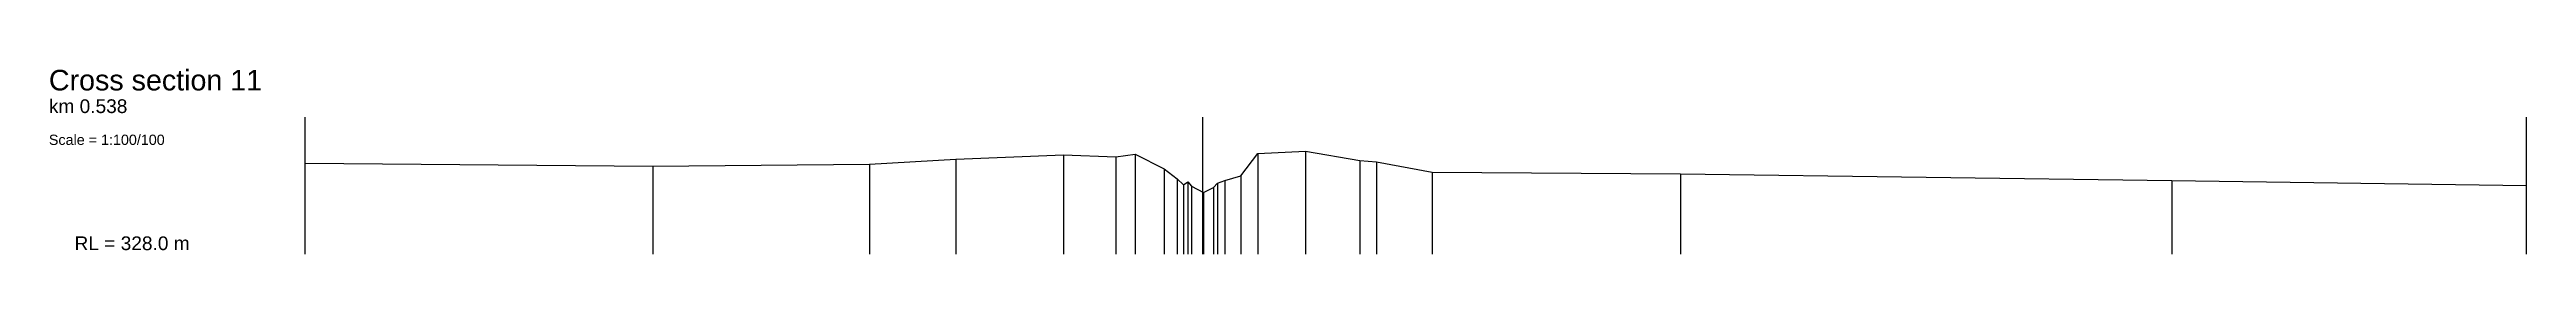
# Model space of a CAD drawing. Header units: millimetres. Extents: x -8 to 79, y -83 to 317.
# Drawn here: x -7.5 to 65, y 127 to 132.4 of the extents above; entities that cross this region are included whole.
import ezdxf
from ezdxf.enums import TextEntityAlignment as Align

# ---------------------------------------------------------------- set-up
doc = ezdxf.new("R2010")
doc.units = ezdxf.units.MM
doc.styles.get("Standard").update_dxf_attribs({"font": 'arial.ttf'})

msp = doc.modelspace()

# ---------------------------------------------------------------- texts
for s, height, p in [('Cross section 11', 0.6, (-7.5, 131.6)), ('km 0.538', 0.4, (-7.5, 131)), ('Scale = 1:100/100', 0.3, (-7.5, 130.1)), ('RL = 328.0 m', 0.4, (-6.75, 127))]:
    msp.add_text(s, height=height).set_placement(p, align=Align.BOTTOM_LEFT)

# ---------------------------------------------------------------- linework, layer by layer
at = {"layer": 'axis', "color": 1}
msp.add_line((26.27, 127), (26.27, 131), dxfattribs=at)
at = {"layer": 'frame'}
for p, q in [((0, 127), (0, 131)), ((65.015, 127), (65.015, 131))]:
    msp.add_line(p, q, dxfattribs=at)
at = {"layer": 'marker', "color": 253}
for p, q in [((19.045, 129.77), (19.045, 127)), ((22.192, 129.9), (22.192, 127)), ((23.725, 129.84), (23.725, 127)), ((24.295, 129.92), (24.295, 127)), ((27.889, 129.94), (27.889, 127)), ((29.275, 130.01), (29.275, 127)), ((10.172, 129.57), (10.172, 127)), ((16.523, 129.63), (16.523, 127)), ((25.147, 129.49), (25.147, 127)), ((25.525, 129.2), (25.525, 127)), ((25.833, 129.11), (25.833, 127)), ((26.707, 129.07), (26.707, 127)), ((26.922, 129.15), (26.922, 127)), ((27.383, 129.29), (27.383, 127)), ((30.872, 129.74), (30.872, 127)), ((31.356, 129.7), (31.356, 127)), ((32.991, 129.39), (32.991, 127)), ((40.254, 129.35), (40.254, 127)), ((54.634, 129.15), (54.634, 127)), ((25.706, 129.03), (25.706, 127)), ((25.939, 128.99), (25.939, 127)), ((26.294, 128.8), (26.294, 127)), ((26.59, 128.95), (26.59, 127))]:
    msp.add_line(p, q, dxfattribs=at)
at = {"layer": 'profile'}
msp.add_lwpolyline([(0, 129.66), (10.172, 129.57), (16.523, 129.63), (19.045, 129.77), (22.192, 129.9), (23.725, 129.84), (24.295, 129.92), (25.147, 129.49), (25.525, 129.2), (25.706, 129.03), (25.833, 129.11), (25.939, 128.99), (26.294, 128.8), (26.59, 128.95), (26.707, 129.07), (26.922, 129.15), (27.383, 129.29), (27.889, 129.94), (29.275, 130.01), (30.872, 129.74), (31.356, 129.7), (32.991, 129.39), (40.254, 129.35), (54.634, 129.15), (65.015, 129.01)], dxfattribs=at)

msp.set_redraw_order([(e.dxf.handle, doc.entitydb.next_handle()) for e in msp.query("TEXT MTEXT ATTDEF DIMENSION ARC_DIMENSION")])  # texts and dimensions are drawn at this point

doc.saveas('drawing.dxf')
